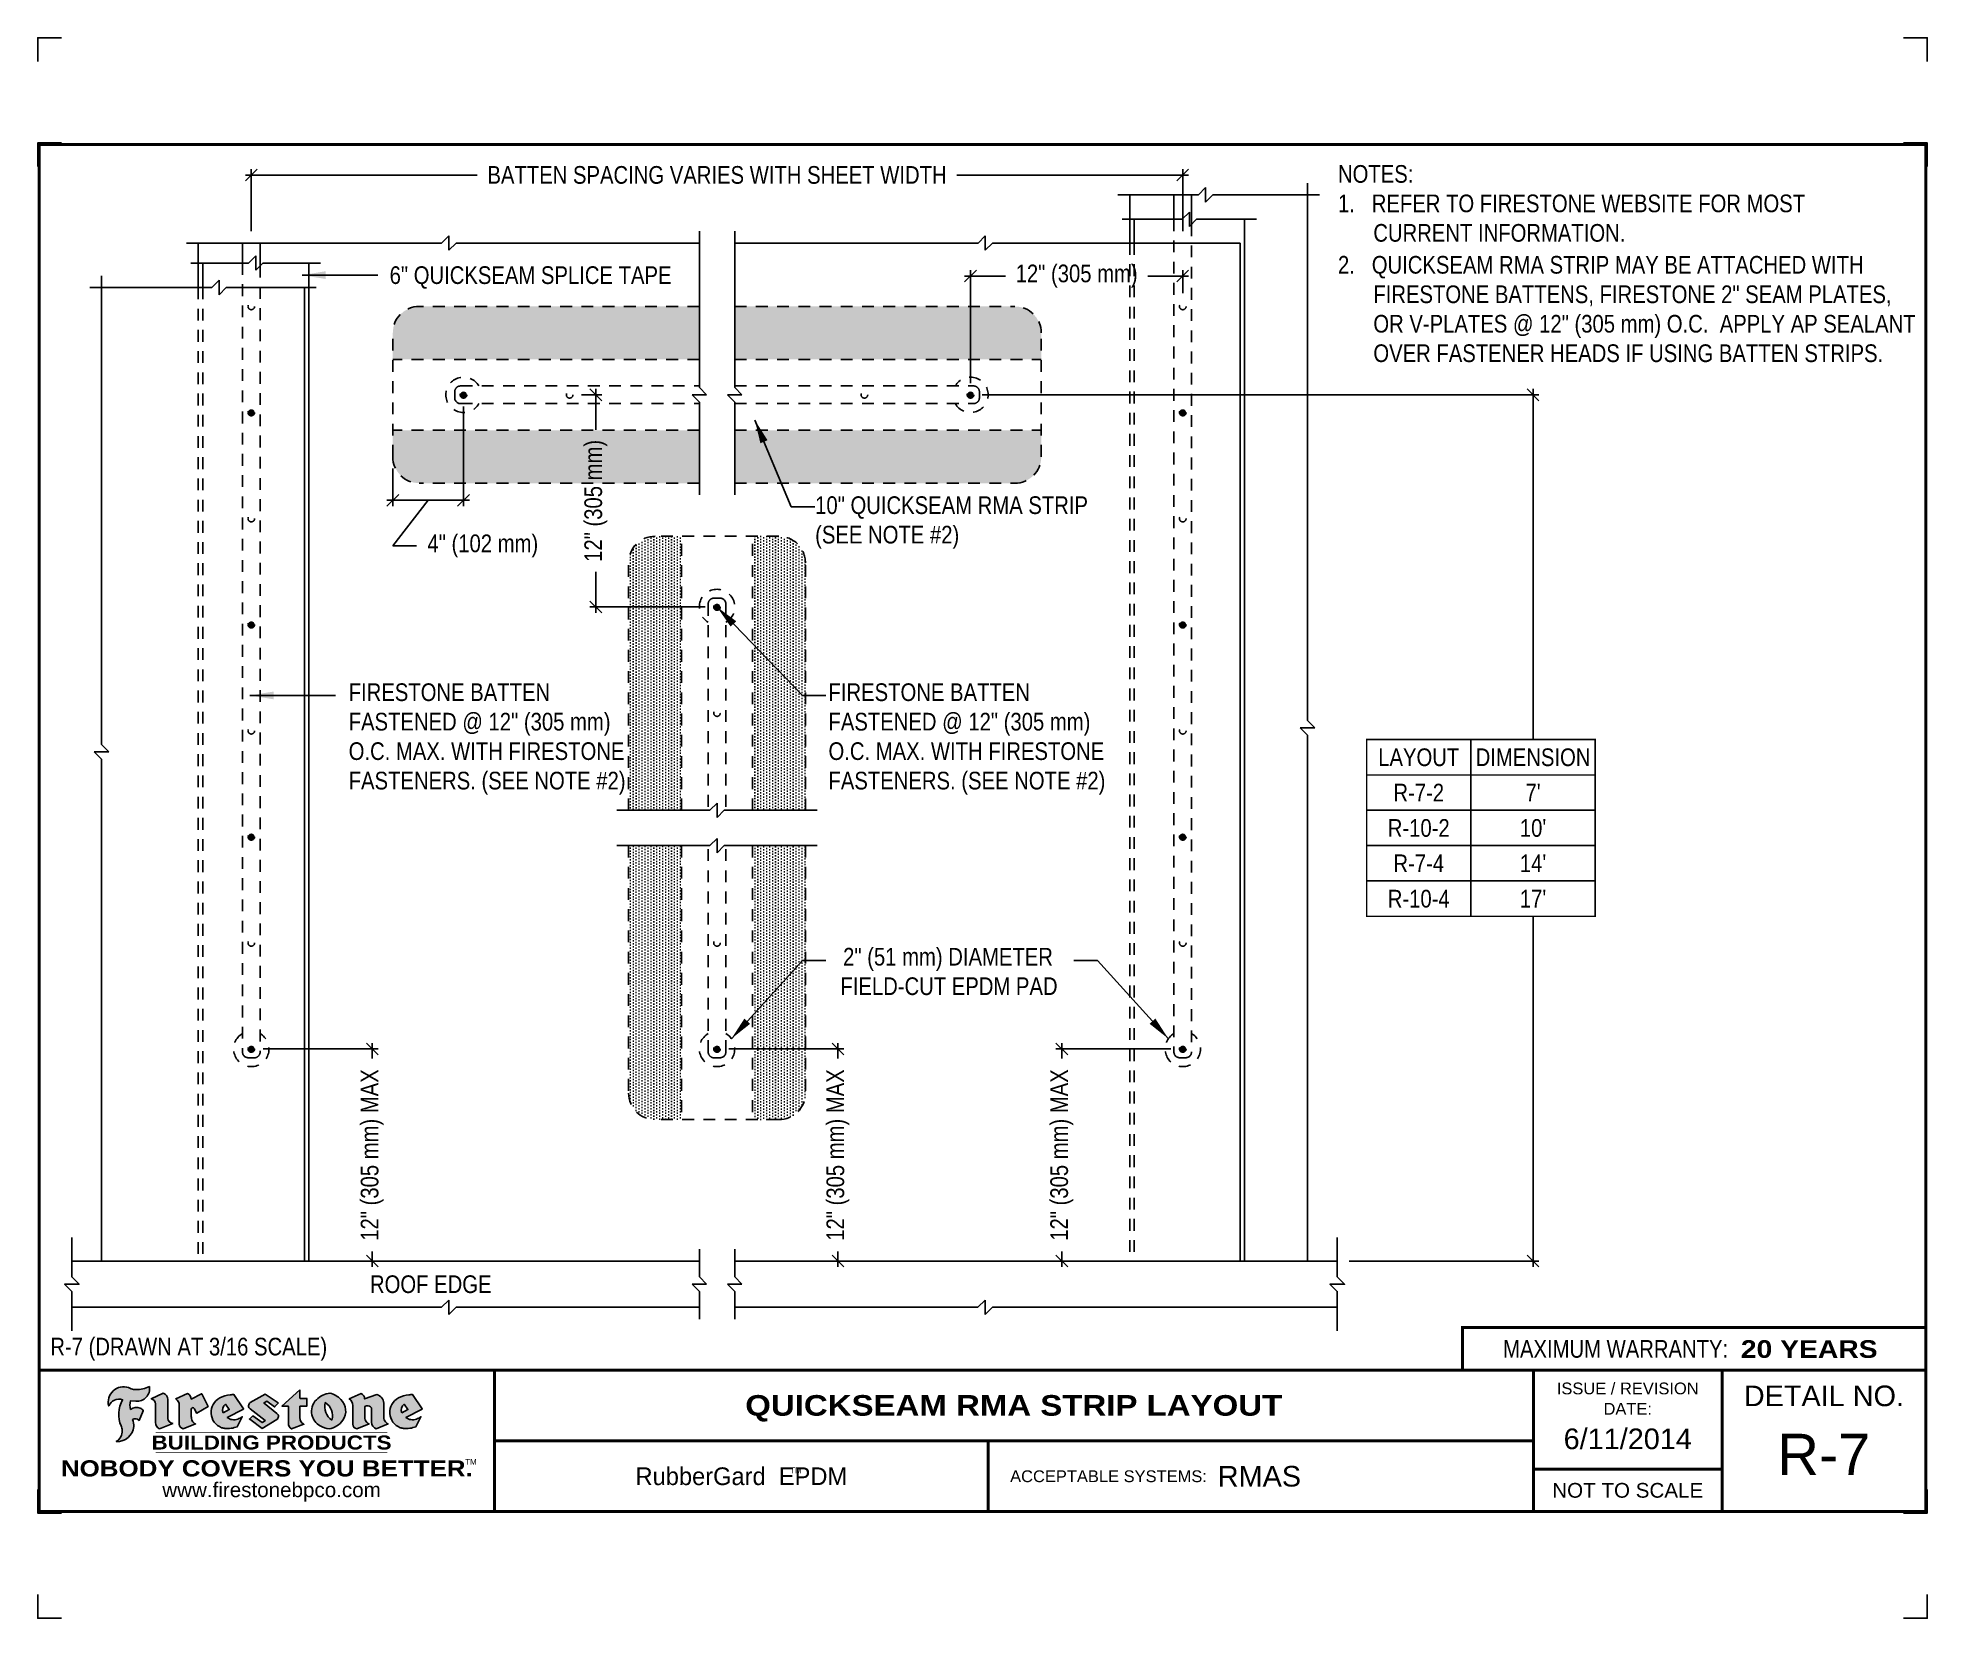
# Model space of a CAD drawing. Header units: inches. Extents: x 277.4 to 297.5, y -282.7 to -266.
import ezdxf
from ezdxf.enums import TextEntityAlignment as Align

# ---------------------------------------------------------------- set-up
doc = ezdxf.new("R2010")
doc.units = ezdxf.units.IN
doc.header["$MEASUREMENT"] = 0
doc.linetypes.add('HIDDEN', pattern=[0.375, 0.25, -0.125])
doc.linetypes.add('HIDDEN2', pattern=[0.1875, 0.125, -0.0625])
doc.layers.get('0').update_dxf_attribs({"linetype": 'CONTINUOUS'})
doc.layers.get('DEFPOINTS').update_dxf_attribs({"linetype": 'CONTINUOUS'})
for name, color, linetype in [('FSBP-ACCESSORY-FIRESTONE', 7, 'CONTINUOUS'), ('FSBP-ADHESIVE', 1, 'HIDDEN'), ('FSBP-ANNO-NOTE', 7, 'CONTINUOUS'), ('FSBP-MEMBRANE', 7, 'CONTINUOUS'), ('FSBP-TTLB', 7, 'CONTINUOUS'), ('FSBP-TTLB-BORDER', 7, 'CONTINUOUS'), ('FSBP-TTLB-TEXT', 7, 'CONTINUOUS'), ('FSBP-WALL-CURB', 9, 'CONTINUOUS')]:
    doc.layers.add(name, color=color, linetype=linetype)
doc.styles.add('FSBP_ARIAL', font='arial.ttf')
doc.styles.add('FSBP_ARIAL_BOLD', font='')
doc.styles.add('FSBP_ARIAL_NAR', font='ARIALN.TTF')
doc.styles.add('FSBP_BANKGOTHIC', font='bgothm.ttf')
doc.styles.get('FSBP_ARIAL_BOLD').set_extended_font_data('Arial Black')
doc.dimstyles.new('FSBP-DIM', dxfattribs={"dimtxt": 0.1875, "dimasz": 0.125, "dimexe": 0.0625, "dimexo": 0.125, "dimgap": 0.125, "dimtad": 0, "dimdec": 0, "dimzin": 1, "dimdsep": 46, "dimlunit": 4, "dimtxsty": 'FSBP_ARIAL_NAR', "dimblk": 'OBLIQUE', "dimcen": 0.09375, "dimdle": 0.0625, "dimclrd": 256, "dimclre": 256, "dimclrt": 256, "dimadec": 0, "dimazin": 0, "dimtfac": 1, "dimtdec": 0, "dimtmove": 1, "dimatfit": 3, "dimfxl": 1, "dimtolj": 1, "dimtzin": 0, "dimlwd": -1, "dimlwe": -1, "dimarcsym": 0})
doc.dimstyles.new('FSBP-LEADER', dxfattribs={"dimtxt": 0.1875, "dimasz": 0.25, "dimexe": 0.0625, "dimexo": 0.125, "dimgap": 0.125, "dimtad": 0, "dimtih": 1, "dimtoh": 1, "dimdec": 4, "dimzin": 0, "dimdsep": 46, "dimlunit": 4, "dimtxsty": 'FSBP_ARIAL_NAR', "dimcen": 0.09375, "dimclrd": 256, "dimclre": 256, "dimclrt": 256, "dimadec": 0, "dimazin": 0, "dimtfac": 1, "dimtdec": 4, "dimtofl": 0, "dimtmove": 0, "dimatfit": 3, "dimfxl": 1, "dimtolj": 1, "dimtzin": 0, "dimlwd": -1, "dimlwe": -1, "dimarcsym": 0})
pattern_1 = [(180, (594.3808423257124, -140.4554938404121), (-0.015625, 0.03125), [0, -0.03125])]

msp = doc.modelspace()

# ---------------------------------------------------------------- texts
at = {"layer": 'DEFPOINTS', "style": 'FSBP_ARIAL_NAR'}
msp.add_text('R-7 (DRAWN AT 3/16 SCALE)', height=0.1875, dxfattribs=at).set_placement((277.5798584845293, -279.8673711702307), align=Align.MIDDLE_LEFT)
at = {"layer": 'FSBP-ANNO-NOTE', "style": 'FSBP_ARIAL_NAR'}
msp.add_text('6" QUICKSEAM SPLICE TAPE', height=0.1875, dxfattribs=at).set_placement((281.1773404092801, -268.503833031771), align=Align.MIDDLE_LEFT)
for s, p in [('LAYOUT', (292.0876285042039, -273.6168736297462)), ('DIMENSION', (293.2995734473321, -273.6168736297462)), ('R-7-2', (292.0876285042039, -273.9918736297462)), ("7'", (293.2995734473321, -273.9918736297462)), ('R-10-2', (292.0876285042039, -274.3668736297462)), ("10'", (293.2995734473321, -274.3668736297462)), ('R-7-4', (292.0876285042039, -274.7418736297462)), ("14'", (293.2995734473321, -274.7418736297462)), ('R-10-4', (292.0876285042039, -275.1168736297462)), ("17'", (293.2995734473321, -275.1168736297462)), ('ROOF EDGE', (281.6132168647782, -279.2056265629267))]:
    msp.add_text(s, height=0.1875, dxfattribs=at).set_placement(p, align=Align.MIDDLE_CENTER)
at = {"layer": 'FSBP-ANNO-NOTE', "char_height": 0.1875, "attachment_point": 1, "style": 'FSBP_ARIAL_NAR'}
for s, width, heights, insert in [('NOTES:\\P\\pi-0.375,l0.375;1.   REFER TO FIRESTONE WEBSITE FOR MOST  \\P\\pi0;CURRENT INFORMATION.\\P\\pi-0.375;{\\H0.083333x;\\P}2.   QUICKSEAM RMA STRIP MAY BE ATTACHED WITH FIRESTONE BATTENS, FIRESTONE 2" SEAM PLATES, OR V-PLATES @ 12" (305 mm) O.C.  APPLY AP SEALANT OVER FASTENER HEADS IF USING BATTEN STRIPS. ', 6.19235397837474, [2.61161068118054], (291.2314535376463, -267.3367288339523)), ('10" QUICKSEAM RMA STRIP\\P(SEE NOTE #2)', 2.980954139620735, [0.6780091500386369], (285.6885149367226, -270.849754818486)), ('FIRESTONE BATTEN \\PFASTENED @ 12" (305 mm)\\PO.C. MAX. WITH FIRESTONE FASTENERS. (SEE NOTE #2)', 3.570643933864631, [1.502441534084941], (280.7429806005493, -272.8332525910664)), ('FIRESTONE BATTEN \\PFASTENED @ 12" (305 mm)\\PO.C. MAX. WITH FIRESTONE FASTENERS. (SEE NOTE #2)', 3.570643933864631, [1.502441534084941], (285.8298228092717, -272.8332525910664)), ('\\pi0.063993;2" (51 mm) DIAMETER\\P\\pi0.035151;FIELD-CUT EPDM PAD', 2.343324629637209, [0.6184865474897413], (285.9209604497628, -275.6387377628416))]:
    msp.add_mtext_dynamic_manual_height_columns(s, width=width, gutter_width=2.5, heights=heights, dxfattribs=dict(at, insert=insert))

# ---------------------------------------------------------------- blocks, each defined once
blk = doc.blocks.new('TTLB-EPDM_1')
at = {"layer": 'FSBP-TTLB-TEXT'}
h = blk.add_hatch(color=1, dxfattribs=at)
edge = h.paths.add_edge_path()
edge.add_arc((1.037309769669573, -0.1982514792917306), 0.1319107607348553, 264.0410451462098, 370.3106169565175)
edge.add_arc((1.027551646585694, 0.1214293576525799), 0.3273056962876235, 270.05058356628535, 295.23459397187514, ccw=False)
edge.add_arc((1.022801957313345, -0.06680179986895154), 0.1391656561713503, 249.3281275763668, 272.0749124149863, ccw=False)
edge.add_line((0.9736743133014443, -0.1970076156048179), (0.9474927838574558, -0.1852745150568325))
edge.add_arc((0.8939498971398288, -0.3394262635682071), 0.1631857907024099, 70.84590087378872, 194.3325259843273)
edge.add_arc((0.8444260109029493, -0.4259936440910768), 0.1179914261095279, 70.96950098067128, 156.9641407594482, ccw=False)
edge.add_arc((1.153141409296894, -0.4684497516079468), 0.3110405457095052, 150.3231137483159, 203.2084295854517)
edge.add_arc((0.7562495500622943, -0.6412608153899899), 0.1218587156617311, 0.8849157075190988, 24.34668939894999, ccw=False)
edge.add_arc((0.7493781665697374, -0.6475258110744375), 0.1289731377238325, -58.36655102076742, 3.6216782311386737, ccw=False)
edge.add_arc((0.8256699029544474, -0.5792158350996106), 0.1783301886510354, 267.2205474105585, 354.1381621173521)
edge.add_arc((0.7903121048625305, -0.6011409294291745), 0.212787892960859, 0.9996158580669322, 21.00503380861244)
edge.add_arc((1.01880712263941, -0.5666691048185161), 0.05136395668415847, 40.82117713173261, 125.52727787225791, ccw=False)
edge.add_line((1.057676976260041, -0.5330924682126437), (1.102776947655911, -0.4308018311949837))
edge.add_arc((1.040858222524664, -0.4699705673995949), 0.07326744446031509, 32.31675181867256, 66.31481236598174)
edge.add_arc((1.032262518825329, -0.5063316993097662), 0.1102246948011782, 69.8179132332389, 125.254734720681)
edge.add_arc((1.127708877207287, -0.368959353531244), 0.1659710644737306, 164.1569669952081, 196.5811013160487, ccw=False)
edge.add_line((0.9680425188342383, -0.3236487780942383), (1.023615334387159, -0.3294494641845773))
h = blk.add_hatch(color=1, dxfattribs=at)
edge = h.paths.add_edge_path()
edge.add_line((1.275239419159561, -0.6223407783464694), (1.415345367376062, -0.5660418822574371))
edge.add_arc((1.421019305783958, -0.5090099247487757), 0.05731350411836949, 181.9717871001989, 264.31851000495806, ccw=False)
edge.add_line((1.363739737527226, -0.5109819325197265), (1.363412352251203, -0.3102363679013962))
edge.add_arc((1.294263659668751, -0.3103491388303989), 0.06914878453844908, 0.0934405599591014, 72.42834396969012)
edge.add_line((1.315139561173908, -0.2444268274366692), (1.186839444240604, -0.3024209471341379))
edge.add_arc((1.175246268095289, -0.3585110609420917), 0.05727567197445628, -0.017399788185912257, 78.322067691347, ccw=False)
edge.add_line((1.232521937428658, -0.3585284546236807), (1.232574268422297, -0.555126496687123))
edge.add_arc((1.305699496415486, -0.5558575689677219), 0.07312888236350451, 179.4272023230205, 245.3845503102953)
h = blk.add_hatch(color=1, dxfattribs=at)
edge = h.paths.add_edge_path()
edge.add_line((1.792026821926584, -0.3839679064720229), (1.722158956877934, -0.2518542302253621))
edge.add_arc((1.720119655279638, -0.2529327078887852), 0.002306916790721817, 27.87197133405656, 117.3766794470751)
edge.add_line((1.719058846382097, -0.250884159729182), (1.610638460368705, -0.3070279753467702))
edge.add_arc((1.547088841662962, -0.3061026658494403), 0.06355635479880145, 359.165808011073, 425.8793658831422)
edge.add_line((1.573061729235633, -0.2480956029480268), (1.446879247402876, -0.3051325108639702))
edge.add_arc((1.407812067100189, -0.370357133046621), 0.07602957263902092, -3.441403975725109, 59.07992244284969, ccw=False)
edge.add_line((1.483704536400296, -0.3749210150788969), (1.483704536400296, -0.5723838140635706))
edge.add_arc((1.54053746518044, -0.568254406115083), 0.05698275005415228, 184.1557352478595, 255.3066498366543)
edge.add_line((1.526084036778343, -0.6233736605654059), (1.657291340682093, -0.570650514527486))
edge.add_arc((1.688298576827198, -0.5021390388423987), 0.0752015358480571, 207.5160880841914, 245.649226723163, ccw=False)
edge.add_arc((1.721050197024907, -0.4914488168456328), 0.1093332836229113, 179.4823365255141, 204.5537900001094, ccw=False)
edge.add_line((1.611721375809452, -0.4904610114968335), (1.611721375809452, -0.4126404716788983))
edge.add_arc((1.628589765097195, -0.414159299036043), 0.01693662875851176, 28.356188110622725, 174.8549701683585, ccw=False)
edge.add_arc((1.627340435522395, -0.4197189881350504), 0.02111886817708033, 22.216893572439517, 40.10213956426492, ccw=False)
edge.add_line((1.646891420738257, -0.4117336534413738), (1.666638796144639, -0.4549750258192233))
edge.add_arc((1.668737246926742, -0.4540167099035481), 0.002306916790685496, 204.545128184284, 299.6323508190091)
edge.add_line((1.669877862091766, -0.4560219186518992), (1.791128135493295, -0.3870515928837648))
edge.add_line((1.791128135493295, -0.3870515928837648), (1.792026821926584, -0.3839679064720229))
h = blk.add_hatch(color=1, dxfattribs=at)
h.paths.add_polyline_path([(2.063388732080512, -0.2583237030618903, 0.02524281661523788), (2.025024361750752, -0.2610532129309178, 0.1213611957758757), (1.901773912052249, -0.3008158885520373, 0.6151668103976068), (1.93274136141747, -0.6099060679591872, 0.05306812109568645), (1.967936229862175, -0.617865745600497, 0.1150932231766138), (2.099126721549737, -0.5994933789882708), (2.151195569562105, -0.4944891916583316, -0.08755405562188731), (2.104230609512001, -0.5187113292177372, -0.265591761123442), (1.992692314386659, -0.5010701623316862), (2.165347897647223, -0.4141184325909109, 0.4518949533370738), (2.166222728871162, -0.4107679608846269)])
h.paths.add_polyline_path([(2.014217313945437, -0.4188965037300676), (1.951113654018855, -0.4515330109460507, -0.3720533890450154), (1.973177450672722, -0.3607130665457561)], flags=16)
h = blk.add_hatch(color=1, dxfattribs=at)
edge = h.paths.add_edge_path()
edge.add_arc((2.260407392426802, -0.3775796671688782), 0.04152450223225729, 123.20805433950699, 232.2027298779723, ccw=False)
edge.add_line((2.237665217914071, -0.3428366421988329), (2.393535971665983, -0.2540943745380986))
edge.add_arc((2.394677353533142, -0.2560991469722482), 0.002306916790741334, 55.64644466176611, 119.65426054492559, ccw=False)
edge.add_line((2.395979141996861, -0.2541946229174954), (2.531809646140459, -0.3470380726374032))
edge.add_arc((2.530468902927946, -0.3489153772789875), 0.002306916790700397, -42.731101238422525, 54.4661353739603, ccw=False)
edge.add_line((2.532163440279987, -0.3504807552658491), (2.498457913851155, -0.3869673252714421))
edge.add_arc((2.496763376499139, -0.3854019472845934), 0.002306916790672934, 233.7527076894875, 317.26889876138785, ccw=False)
edge.add_line((2.495399362263356, -0.38726241234572), (2.413849913492982, -0.3274738082119626))
edge.add_arc((2.412485899257181, -0.3293342732731342), 0.002306916790720064, 53.75270768979358, 124.4135619297835)
edge.add_line((2.41118211687575, -0.3274311136421062), (2.382933981293377, -0.346782838468144))
edge.add_arc((2.38423776367478, -0.3486859980991606), 0.002306916790694898, 124.4135619293799, 231.8459020253626)
edge.add_line((2.382812599816248, -0.3505000469010184), (2.519899969301207, -0.4581994452042721))
edge.add_arc((2.494247019847682, -0.4908523236374461), 0.04152450223225742, -55.21225898295222, 51.84590202520428, ccw=False)
edge.add_line((2.517938320565804, -0.5249552055672808), (2.364434947484597, -0.6179520922513717))
edge.add_arc((2.36323960192349, -0.6159790200102006), 0.002306916790726996, 233.2955624372927, 301.20872157023314, ccw=False)
edge.add_line((2.361860787187538, -0.6178285429225383), (2.231266621301074, -0.5204709167214361))
edge.add_arc((2.232647938930649, -0.5186232623475259), 0.002306916790697672, 135.5134179846393, 233.21798691998708, ccw=False)
edge.add_line((2.231002150870836, -0.5170067083764565), (2.262839375599356, -0.4845937328397696))
edge.add_arc((2.264485163659225, -0.4862102868108537), 0.002306916790748497, 53.0352839999411, 135.513417985369, ccw=False)
edge.add_line((2.265872365996302, -0.4843670465239001), (2.361834678328762, -0.5565872257804898))
edge.add_arc((2.363221880665761, -0.5547439854936304), 0.002306916790627066, 233.0352840000685, 302.2362632414394)
edge.add_line((2.36445241715569, -0.5566953042850713), (2.39428499383348, -0.5378823484768844))
edge.add_arc((2.393054457343549, -0.5359310296853765), 0.002306916790685166, 302.2362632406177, 412.2027298768422)
edge.add_line((2.394468296066179, -0.5341081404551886), (2.234958295420142, -0.4103916733127022))
h = blk.add_hatch(color=1, dxfattribs=at)
edge = h.paths.add_edge_path()
edge.add_line((2.763460561272041, -0.2072496393923444), (2.763460561272041, -0.2969520779963801))
edge.add_arc((2.765767478062699, -0.2969520779963943), 0.00230691679065842, 179.9999999996471, 269.9999999996471)
edge.add_line((2.765767478062685, -0.2992589947870528), (2.835417693520355, -0.2992589947870528))
edge.add_arc((2.835417693520355, -0.3015659115777538), 0.002306916790701052, 0, 90, ccw=False)
edge.add_line((2.837724610311056, -0.3015659115777538), (2.837724610311056, -0.3790761307453892))
edge.add_arc((2.83541769352037, -0.3790761307453749), 0.002306916790686842, 269.99999999964706, 359.99999999964706, ccw=False)
edge.add_line((2.835417693520355, -0.3813830475360618), (2.765767478062685, -0.3813830475360618))
edge.add_arc((2.765767478062699, -0.3836899643267202), 0.00230691679065842, 90.00000000035294, 180.0000000003529)
edge.add_line((2.763460561272041, -0.3836899643267344), (2.763460561272041, -0.5033995910642801))
edge.add_arc((2.836735953378943, -0.5071368822038516), 0.07337063740681413, 177.0802527808789, 245.3249543133826)
edge.add_line((2.806105814540615, -0.5738080530967267), (2.674529557384915, -0.6226036013049594))
edge.add_arc((2.708610405062069, -0.564298408791804), 0.06753517344606039, 177.0345319916277, 239.6926428024901, ccw=False)
edge.add_line((2.641165668230087, -0.560804539009709), (2.641165668230087, -0.3836899643267344))
edge.add_arc((2.638858751439429, -0.3836899643267202), 0.00230691679065842, 359.9999999996471, 449.999999999647)
edge.add_line((2.638858751439443, -0.3813830475360618), (2.572857950769389, -0.3813830475360618))
edge.add_line((2.572857950769389, -0.3813830475360618), (2.763460561272041, -0.2072496393923444))
h = blk.add_hatch(color=1, dxfattribs=at)
edge = h.paths.add_edge_path(flags=16)
edge.add_arc((2.940363509127394, -0.4847985213681437), 0.1684614578629418, 344.5558804047865, 417.0140046669545)
edge.add_arc((3.194458079644619, -0.3883534532477785), 0.1684614578629414, 164.5558804047864, 237.0140046669546)
edge = h.paths.add_edge_path()
edge.add_arc((3.069375116502199, -0.4399344555144872), 0.1828726885096673, 136.0914512150047, 191.213418978326)
edge.add_arc((3.064939550433406, -0.4318234379590333), 0.1803148804748503, 194.0167254156723, 240.6663730831859)
edge.add_arc((3.098047041778981, -0.3845058757092554), 0.2378525180183701, 239.2975390661776, 264.2889872773176)
edge.add_arc((3.04884478212623, -0.4190232383793012), 0.203760689247156, 277.1986764832036, 326.503572961274)
edge.add_arc((3.077739326803546, -0.4341046616465112), 0.171374865791709, 325.3768876809902, 406.3828327799087)
edge.add_arc((3.011839488065919, -0.4896144380417797), 0.2571945645850002, 44.28462553519766, 73.82901434867304)
edge.add_arc((3.117152499586992, -0.4983433120546693), 0.2579560664039132, 97.50292863483666, 134.1039137579027)
h = blk.add_hatch(color=1, dxfattribs=at)
edge = h.paths.add_edge_path()
edge.add_line((3.322690228557462, -0.5721896537377091), (3.322690228557462, -0.3749210150788969))
edge.add_arc((3.246797759257384, -0.3703571330465745), 0.076029572638996, 356.5585960242387, 419.0799224428129)
edge.add_line((3.285864939560099, -0.3051325108639702), (3.412047421392799, -0.2480956029480268))
edge.add_arc((3.386074533820159, -0.3061026658494941), 0.06355635479883807, 0.3962622833877276, 65.87936588318718, ccw=False)
edge.add_line((3.449629368605429, -0.3056631084210863), (3.580526418688805, -0.2593848434574539))
edge.add_arc((3.555744121700958, -0.3530904070730321), 0.09692726601172152, 2.366977007666776, 75.18615851992018, ccw=False)
edge.add_line((3.652588689330287, -0.3490873311063041), (3.652588689330287, -0.4883770011386872))
edge.add_arc((3.761877549389556, -0.4914934052703811), 0.1093332836229047, 178.3666365323574, 204.5537900000422)
edge.add_arc((3.729125929191727, -0.5021836272670953), 0.07520153584796169, 207.5160880841711, 245.2240541443093)
edge.add_line((3.697611150971852, -0.5704631245385627), (3.572585913552643, -0.6207021253773775))
edge.add_arc((3.59534718600759, -0.5526356419907701), 0.07177131519198746, 180.3328587115751, 251.51018566665869, ccw=False)
edge.add_line((3.523577081955409, -0.5530525936986663), (3.523577081955409, -0.4153032515383615))
edge.add_arc((3.486319529276879, -0.4148773504126441), 0.0372599868942854, 359.3450650296066, 449.0500281941028)
edge.add_arc((3.482769874121713, -0.4419622099033496), 0.06447454900600783, 86.29402372314017, 119.8211331593848)
edge.add_line((3.450707067966732, -0.3860252459975726), (3.450707067966732, -0.4904610114968335))
edge.add_arc((3.560035889182251, -0.491448816845647), 0.1093332836229751, 179.4823365255069, 204.5537900001023)
edge.add_arc((3.527284268984408, -0.5021390388424952), 0.07520153584796385, 207.5160880841699, 245.6492267231416)
edge.add_line((3.496277032839316, -0.570650514527486), (3.365069728935509, -0.6233736605654059))
edge.add_arc((3.37950248606194, -0.5682868177318081), 0.05694615642555727, 183.9298782390169, 255.318496325343, ccw=False)
h = blk.add_hatch(color=1, dxfattribs=at)
h.paths.add_polyline_path([(3.957695472291277, -0.2583237030618903, 0.02524281661523822), (3.919331101961575, -0.2610532129309178, 0.1085638477195505), (3.807890832595604, -0.2939221658134414, 0.6425897848490651), (3.827048101628293, -0.6099060679591872, 0.05306812109569052), (3.862242970072884, -0.617865745600497, 0.1150932231766133), (3.993433461760503, -0.5994933789882708), (4.045502309772871, -0.4944891916583316, -0.08755405562189084), (3.998537349722767, -0.5187113292177372, -0.2655917611234366), (3.886999054597368, -0.5010701623316862), (4.059654637857989, -0.4141184325909109, 0.4518949533370731), (4.060529469081928, -0.4107679608846269)])
h.paths.add_polyline_path([(3.90852405415626, -0.4188965037300676), (3.845420394229677, -0.4515330109460507, -0.3720533890450147), (3.867484190883488, -0.3607130665457561)], flags=16)
at = {"layer": 'DEFPOINTS', "linetype": 'Continuous', "ltscale": 1.75}
for points in [[(-0.015625, 13.88083333333333), (-0.015625, 14.13083333333333), (0.234375, 14.13083333333333)], [(20.01562500000003, 13.88083333333333), (20.01562500000003, 14.13083333333333), (19.76562500000003, 14.13083333333333)], [(-0.015625, -2.380833333333342), (-0.015625, -2.630833333333342), (0.234375, -2.630833333333342)], [(20.01562500000003, -2.380833333333342), (20.01562500000003, -2.630833333333342), (19.76562500000003, -2.630833333333342)]]:
    blk.add_lwpolyline(points, dxfattribs=at)
at = {"layer": 'DEFPOINTS', "color": 1}
for points in [[(0.234375, 13.015625), (-0.015625, 13.015625), (-0.015625, 12.765625)], [(20.015625, 12.765625), (20.015625, 13.015625), (19.765625, 13.015625)], [(0.234375, -1.515625), (-0.015625, -1.515625), (-0.015625, -1.265625)], [(20.015625, -1.265625), (20.015625, -1.515625), (19.765625, -1.515625)]]:
    blk.add_lwpolyline(points, dxfattribs=at)
at = {"layer": 'FSBP-TTLB', "const_width": 0.03125}
blk.add_lwpolyline([(15.09028770518938, 0), (20, 0), (20, 0.4512598240669945), (15.09028770518938, 0.4512598240669945)], close=True, dxfattribs=at)
for points in [[(0, 0), (0, -1.5), (20, -1.5), (20, 0), (0, 0)], [(4.825208527206769, 0), (4.825208527206769, -0.75)], [(15.84028770518938, 0), (15.84028770518938, -1.5)], [(17.84110496735593, 0), (17.84110496735593, -1.5)], [(20, 0), (20, -1.5)], [(4.825208527206769, -0.75), (15.84028770518938, -0.75)], [(4.825208527206769, -0.75), (4.825208527206769, -1.5)], [(15.84028770518938, -1.048740175933006), (17.84110496735593, -1.048740175933006)]]:
    blk.add_lwpolyline(points, dxfattribs=at)
at = {"layer": 'FSBP-TTLB-BORDER', "const_width": 0.03125}
blk.add_lwpolyline([(20, 0), (20, 13), (0, 13), (0, 0)], dxfattribs=at)
at = {"layer": 'FSBP-TTLB-TEXT', "color": 1}
blk.add_line((0.7358432058323388, -0.379822754145593), (0.7358432058323388, -0.379822754145593), dxfattribs=at)
for points in [[(1.023615323725323, -0.3294494630716969, 0.5000510906601082), (1.167090420776901, -0.1746414942047778, -0.1103304102359608), (1.027840608309816, -0.2058762110801382, -0.09957876667165425), (0.9736743133014443, -0.1970076156048179), (0.9474927838574558, -0.1852745150568325, 0.5978159689075124), (0.7358432058323388, -0.379822754145593, -0.3938834584182213), (0.8828996422548698, -0.3144510229727047, 0.2349406564350952), (0.86727108227484, -0.5910237178633082, -0.1027304183841549), (0.8780937320133262, -0.6393788197974146, -0.2772692352614086), (0.8170223912655956, -0.7573362346216896, 0.3985429150902959), (1.003067614090241, -0.5974286950643517, 0.0875124847930418), (0.9889600163401155, -0.5248671157293501, -0.3874031597924062), (1.057676976260041, -0.5330924682126437), (1.102776947655911, -0.4308018311949837, 0.1494423498871741), (1.07029056398062, -0.4028746979725923, 0.2467195073738216), (0.9686394281704906, -0.4163228904100862, -0.1424285161541127), (0.9680425188342383, -0.3236487780942383), (1.023615334387159, -0.3294494641845773)], [(2.166222728871162, -0.4107679608846269), (2.063388732080512, -0.2583237030618903, 0.02524281661523788), (2.025024361750752, -0.2610532129309178, 0.1085638477195265), (1.913584092384895, -0.2939221658134414, 0.6425897848491228), (1.93274136141747, -0.6099060679591872, 0.05306812109568648), (1.967936229862175, -0.617865745600497, 0.1150932231766137), (2.099126721549737, -0.5994933789882708), (2.151195569562105, -0.4944891916583316, -0.0875540556218873), (2.104230609512001, -0.5187113292177372, -0.2655917611234418), (1.992692314386659, -0.5010701623316862), (2.165347897647223, -0.4141184325909109)], [(2.763460561272041, -0.2072496393923444), (2.763460561272041, -0.2969520779963801, 0.4142135623730958), (2.765767478062685, -0.2992589947870528), (2.835417693520355, -0.2992589947870528, -0.414213562373095), (2.837724610311056, -0.3015659115777538), (2.837724610311056, -0.3790761307453892, -0.4142135623730938), (2.835417693520355, -0.3813830475360618), (2.765767478062685, -0.3813830475360618, 0.4142135623730958), (2.763460561272041, -0.3836899643267344), (2.763460561272041, -0.5033995910642801, 0.3068985753588853), (2.806105814540615, -0.5738080530967267), (2.674529557384915, -0.6226036013049594, -0.2804194150632976), (2.641165668230087, -0.560804539009709), (2.641165668230087, -0.3836899643267344, 0.414213562373095), (2.638858751439443, -0.3813830475360618), (2.572857950769389, -0.3813830475360618), (2.763460561272041, -0.2072496393923444)], [(4.060529469081928, -0.4107679608846269), (3.957695472291277, -0.2583237030618903, 0.02524281661523788), (3.919331101961575, -0.2610532129309178, 0.1085638477195265), (3.807890832595604, -0.2939221658134414, 0.6425897848491228), (3.827048101628293, -0.6099060679591872, 0.05306812109568648), (3.862242970072884, -0.617865745600497, 0.1150932231766137), (3.993433461760503, -0.5994933789882708), (4.045502309772871, -0.4944891916583316, -0.0875540556218873), (3.998537349722767, -0.5187113292177372, -0.2655917611234418), (3.886999054597368, -0.5010701623316862), (4.059654637857989, -0.4141184325909109)], [(4.059654637857989, -0.4141184325909109, 0.4518949533370731), (4.060529469081928, -0.4107679608846269, 0.4518949533370731)]]:
    blk.add_lwpolyline(points, format="xyb", dxfattribs=at)
for points in [[(1.275239419159561, -0.6223407783464694), (1.415345367376062, -0.5660418822574371, -0.3756100036733062), (1.363739737527226, -0.5109819325197265), (1.363412352251203, -0.3102363679013962, 0.3265360292958048), (1.315139561173908, -0.2444268274366692), (1.186839444240604, -0.3024209471341379, -0.3557863980845349), (1.232521937428658, -0.3585284546236807), (1.232574268422297, -0.555126496687123, 0.2960110723418457)], [(1.792026821926584, -0.3839679064720229), (1.722158956877934, -0.2518542302253621, 0.4116839150163434), (1.719058846382097, -0.250884159729182), (1.610638460368705, -0.3070279753467702, 0.2996033003794034), (1.573061729235633, -0.2480956029480268), (1.446879247402876, -0.3051325108639702, -0.2797757560995365), (1.483704536400296, -0.3749210150788969), (1.483704536400296, -0.5723838140635706, 0.320828638474519), (1.526084036778343, -0.6233736605654059), (1.657291340682093, -0.570650514527486, -0.1679398621276611), (1.621603752698661, -0.5368819723450571, -0.1098333365370753), (1.611721375809452, -0.4904610114968335), (1.611721375809452, -0.4126404716788983, -0.743334502655012), (1.64349420176768, -0.4061152228778298, -0.07819791644735608), (1.646891420738257, -0.4117336534413738), (1.666638796144639, -0.4549750258192233, 0.4404648714563479), (1.669877862091766, -0.4560219186518992), (1.791128135493295, -0.3870515928837648)], [(1.951113654018855, -0.4515330109460507), (2.014217313945437, -0.4188965037300676), (1.973177450672722, -0.3607130665457561, 0.3720533890450154)], [(2.234958295420142, -0.4103916733127022, -0.5150044486718882), (2.237665217914071, -0.3428366421988329), (2.393535971665983, -0.2540943745380986, -0.2867822934100265), (2.395979141996861, -0.2541946229174954), (2.531809646140459, -0.3470380726374032, -0.4515027974650387), (2.532163440279987, -0.3504807552658491), (2.498457913851155, -0.3869673252714421, -0.3814439164929681), (2.495399362263356, -0.38726241234572), (2.413849913492982, -0.3274738082119626, 0.3184718635035665), (2.41118211687575, -0.3274311136421062), (2.382933981293377, -0.346782838468144, 0.5064094529656681), (2.382812599816248, -0.3505000469010184), (2.519899969301207, -0.4581994452042721, -0.5043597839115849), (2.517938320565804, -0.5249552055672808), (2.364434947484597, -0.6179520922513717, -0.3053163970316367), (2.361860787187538, -0.6178285429225383), (2.231266621301074, -0.5204709167214361, -0.4541703869768119), (2.231002150870836, -0.5170067083764565), (2.262839375599356, -0.4845937328397696, -0.3762644290664977), (2.265872365996302, -0.4843670465239001), (2.361834678328762, -0.5565872257804898, 0.3114700032088108), (2.36445241715569, -0.5566953042850713), (2.39428499383348, -0.5378823484768844, 0.520381097387146), (2.394468296066179, -0.5341081404551886)], [(2.937624918725987, -0.3131105398334029, 0.2452625673097023), (2.889993533867141, -0.4754966266250307, 0.2064059665179019), (2.976604338974084, -0.5890186876871866, 0.1094800500670344), (3.074378098474654, -0.6211778035979165, 0.2185147641853038), (3.218764944843201, -0.5314757029352819, 0.3689489483072479), (3.195959963110113, -0.3100352223135445, 0.1296305888694145), (3.0834694040758, -0.242595816912754, 0.1610736375384317)], [(3.10274193015772, -0.5296595419651595, 0.3271311138286319), (3.032079658614293, -0.3434924326507627, 0.3271311138286322)], [(3.322690228557462, -0.5721896537377091), (3.322690228557462, -0.3749210150788969, 0.2797757560995341), (3.285864939560099, -0.3051325108639702), (3.412047421392799, -0.2480956029480268, -0.2937618496109166), (3.449629368605429, -0.3056631084210863), (3.580526418688805, -0.2593848434574539, -0.3288760160581939), (3.652588689330287, -0.3490873311063041), (3.652588689330287, -0.4883770011386872, 0.114762897203527), (3.662431105063263, -0.536926560769686, 0.166032965990522), (3.697611150971852, -0.5704631245385627), (3.572585913552643, -0.6207021253773775, -0.3209557512194564), (3.523577081955409, -0.5530525936986663), (3.523577081955409, -0.4153032515383615, 0.4127061514896111), (3.48693727661589, -0.3776224848030694, 0.1473421876160361), (3.450707067966732, -0.3860252459975726), (3.450707067966732, -0.4904610114968335, 0.1098333365370753), (3.460589444855941, -0.5368819723450855, 0.1679398621276611), (3.496277032839316, -0.570650514527486), (3.365069728935509, -0.6233736605654059, -0.3219729545308964), (3.322690228557462, -0.5721896537377091, 29.1476284739)], [(3.845420394229677, -0.4515330109460507), (3.90852405415626, -0.4188965037300676), (3.867484190883488, -0.3607130665457561, 0.3720533890450154)]]:
    blk.add_lwpolyline(points, format="xyb", close=True, dxfattribs=at)
at = {"layer": 'FSBP-TTLB-TEXT'}
for points, const_width in [([(1.233926579809207, -0.6584455781731435), (3.691229482685259, -0.6584455781731577)], 0.0078125), ([(10.06152282927678, -0.75), (10.06152282927678, -1.5)], 0.03125), ([(1.233926579809207, -0.8761560960495984), (3.691229482685259, -0.8761560960495842)], 0.0078125)]:
    blk.add_lwpolyline(points, dxfattribs=dict(at, const_width=const_width))
at = {"layer": 'FSBP-TTLB-TEXT', "color": 1}
for centre, start, end in [((1.789987520328282, -0.3850463841354355), 299.6323508193319, 27.87197133380463), ((2.164310260790558, -0.412058050385383), 296.7304547840455, 34.00233684987403)]:
    blk.add_arc(centre, 0.00230691679068068, start, end, dxfattribs=at)
at = {"layer": 'FSBP-TTLB-TEXT', "style": 'FSBP_ARIAL_NAR'}
blk.add_text('MAXIMUM WARRANTY:', height=0.1875, dxfattribs=at).set_placement((17.90516569312837, 0.2256299120335257), align=Align.MIDDLE_RIGHT)
at = {"layer": 'FSBP-TTLB-TEXT'}
for s, height, style, p in [('ISSUE / REVISION', 0.125, 'FSBP_ARIAL', (16.84069633627263, -0.1938496373466023)), ('DETAIL NO.', 0.21875, 'FSBP_ARIAL', (18.92055248367797, -0.2724398367368792)), ('DATE:', 0.125, 'FSBP_ARIAL', (16.84069633627263, -0.409973105348854)), ('www.firestonebpco.com', 0.15625, 'FSBP_ARIAL', (2.462578031247233, -1.268657306740124)), ('RubberGard  EPDM', 0.1875, 'FSBP_BANKGOTHIC', (7.443365678241776, -1.125)), ('TM', 0.0625, 'FSBP_BANKGOTHIC', (8.023397742165457, -1.062518816683806)), ('NOT TO SCALE', 0.15625, 'FSBP_ARIAL', (16.84069633627263, -1.274370087966503))]:
    blk.add_text(s, height=height, dxfattribs=dict(at, style=style)).set_placement(p, align=Align.MIDDLE_CENTER)
at = {"layer": 'FSBP-TTLB-TEXT', "lineweight": 18, "style": 'FSBP_ARIAL_BOLD'}
blk.add_text('BUILDING PRODUCTS', height=0.1484375, dxfattribs=at).set_placement((2.462578031247233, -0.7673008371113639), align=Align.MIDDLE_CENTER)
at = {"layer": 'FSBP-TTLB-TEXT', "color": 1}
for s, height, style, p in [('NOBODY COVERS YOU BETTER.', 0.171875, 'FSBP_ARIAL_BOLD', (2.412604263603384, -1.041650450587369)), ('TM', 0.0625, 'FSBP_BANKGOTHIC', (4.576671173373001, -0.9725745042934193))]:
    blk.add_text(s, height=height, dxfattribs=dict(at, style=style)).set_placement(p, align=Align.MIDDLE_CENTER)
at = {"layer": 'FSBP-TTLB-TEXT', "style": 'FSBP_ARIAL'}
blk.add_text('ACCEPTABLE SYSTEMS:', height=0.125, dxfattribs=at).set_placement((10.29281281591562, -1.125), align=Align.MIDDLE_LEFT)
at = {"layer": 'FSBP-TTLB-TEXT'}
for tag, height, style, p in [('MAXIMUM_WARRANTY', 0.1875, 'FSBP_ARIAL_BOLD', (18.03987100774941, 0.2240244307510579)), ('ACCPT_SYSTEMS', 0.21875, 'FSBP_ARIAL', (12.49438170418193, -1.125))]:
    blk.add_attdef(tag, text='', height=height, dxfattribs=dict(at, style=style)).set_placement(p, align=Align.MIDDLE_LEFT)
for tag, height, style, p in [('DETAIL_DESCP_LINE_1', 0.21875, 'FSBP_ARIAL_BOLD', (10.33118450231211, -0.3736318192489421)), ('ISSUE_REV_DATE', 0.21875, 'FSBP_ARIAL', (16.84069633627263, -0.7282559425942452)), ('DETAIL_NUMBER', 0.4375, 'FSBP_ARIAL', (18.91941590748775, -0.8931630692489421))]:
    blk.add_attdef(tag, text='', height=height, dxfattribs=dict(at, style=style)).set_placement(p, align=Align.MIDDLE_CENTER)
blk = doc.blocks.new('_OBLIQUE')
at = {"color": 0, "linetype": 'ByBlock'}
blk.add_line((-0.5, -0.5), (0.5, 0.5), dxfattribs=at)
blk = doc.blocks.new('*D6')
at = {"layer": 'DEFPOINTS', "color": 0, "transparency": 16777216}
for p in [(289.5857531418914, -268.5139845363231), (289.5857531418914, -268.8193991055271), (287.3357531418914, -269.7731236297463)]:
    blk.add_point(p, dxfattribs=at)
at = {"layer": 'FSBP-ANNO-NOTE', "transparency": 16777216}
for p, q in [((287.2732531418914, -268.5139845363231), (287.7068735375258, -268.5139845363231)), ((287.3357531418914, -269.6481236297463), (287.3357531418914, -268.4514845363231)), ((289.6482531418914, -268.5139845363231), (289.2146327462571, -268.5139845363231)), ((289.5857531418914, -268.6943991055271), (289.5857531418914, -268.4514845363231))]:
    blk.add_line(p, q, dxfattribs=at)
at = {"layer": 'FSBP-ANNO-NOTE', "transparency": 16777216, "xscale": 0.125, "yscale": 0.125, "zscale": 0.125, "rotation": 180}
blk.add_blockref('_OBLIQUE', (287.3357531418914, -268.5139845363231), dxfattribs=at)
at = {"layer": 'FSBP-ANNO-NOTE', "transparency": 16777216, "xscale": 0.125, "yscale": 0.125, "zscale": 0.125}
blk.add_blockref('_OBLIQUE', (289.5857531418914, -268.5139845363231), dxfattribs=at)
at = {"layer": 'FSBP-ANNO-NOTE', "transparency": 16777216, "insert": (288.4607531418914, -268.5139845363231), "char_height": 0.1875, "attachment_point": 5, "style": 'FSBP_ARIAL_NAR'}
blk.add_mtext('\\A1;12" (305 mm)', dxfattribs=at)
blk = doc.blocks.new('*D4')
at = {"layer": 'DEFPOINTS', "color": 0, "transparency": 16777216}
for p in [(281.9607531418914, -269.7731236297462), (281.2107531418914, -270.4293736297464), (281.9607531418914, -270.8918229047728)]:
    blk.add_point(p, dxfattribs=at)
at = {"layer": 'FSBP-ANNO-NOTE', "transparency": 16777216}
for p, q in [((281.9607531418914, -269.8981236297462), (281.9607531418914, -270.9543229047728)), ((281.2107531418914, -270.5543736297464), (281.2107531418914, -270.9543229047728)), ((281.1482531418914, -270.8918229047728), (282.0232531418914, -270.8918229047728)), ((281.5857531418914, -270.8918229047728), (281.2107531418914, -271.3765313959502)), ((281.2107531418914, -271.3765313959502), (281.4607531418914, -271.3765313959502))]:
    blk.add_line(p, q, dxfattribs=at)
at = {"layer": 'FSBP-ANNO-NOTE', "transparency": 16777216, "xscale": 0.125, "yscale": 0.125, "zscale": 0.125, "rotation": 180}
blk.add_blockref('_OBLIQUE', (281.2107531418914, -270.8918229047728), dxfattribs=at)
at = {"layer": 'FSBP-ANNO-NOTE', "transparency": 16777216, "xscale": 0.125, "yscale": 0.125, "zscale": 0.125}
blk.add_blockref('_OBLIQUE', (281.9607531418914, -270.8918229047728), dxfattribs=at)
at = {"layer": 'FSBP-ANNO-NOTE', "transparency": 16777216, "insert": (282.1651997653566, -271.3765313959502), "char_height": 0.1875, "attachment_point": 5, "style": 'FSBP_ARIAL_NAR'}
blk.add_mtext('\\A1;4" (102 mm)', dxfattribs=at)
blk = doc.blocks.new('*D7')
at = {"layer": 'DEFPOINTS', "color": 0, "transparency": 16777216}
for p in [(279.7107531418911, -276.7106236297463), (280.5283231994185, -278.9606236297463), (280.9929768757507, -278.9606236297463)]:
    blk.add_point(p, dxfattribs=at)
at = {"layer": 'FSBP-ANNO-NOTE', "transparency": 16777216}
for p, q in [((279.8357531418911, -276.7106236297463), (281.0554768757507, -276.7106236297463)), ((280.9929768757507, -276.6481236297463), (280.9929768757507, -276.8132839298827)), ((280.6533231994185, -278.9606236297463), (281.0554768757507, -278.9606236297463)), ((280.9929768757507, -279.0231236297463), (280.9929768757507, -278.8579633296098))]:
    blk.add_line(p, q, dxfattribs=at)
at = {"layer": 'FSBP-ANNO-NOTE', "transparency": 16777216, "xscale": 0.125, "yscale": 0.125, "zscale": 0.125}
for p, rotation in [((280.9929768757507, -276.7106236297463), 90), ((280.9929768757507, -278.9606236297463), 270)]:
    blk.add_blockref('_OBLIQUE', p, dxfattribs=dict(at, rotation=rotation))
at = {"layer": 'FSBP-ANNO-NOTE', "transparency": 16777216, "insert": (280.9929768757507, -277.8356236297462), "char_height": 0.1875, "attachment_point": 5, "rotation": 90, "style": 'FSBP_ARIAL_NAR'}
blk.add_mtext('\\A1;12" (305 mm) MAX', dxfattribs=at)
blk = doc.blocks.new('*D8')
at = {"layer": 'DEFPOINTS', "color": 0, "transparency": 16777216}
for p in [(284.6482531418913, -276.7106236297463), (285.4658231994187, -278.9606236297463), (285.9304768757508, -278.9606236297463)]:
    blk.add_point(p, dxfattribs=at)
at = {"layer": 'FSBP-ANNO-NOTE', "transparency": 16777216}
for p, q in [((284.7732531418913, -276.7106236297463), (285.9929768757508, -276.7106236297463)), ((285.9304768757508, -276.6481236297463), (285.9304768757508, -276.8132839298827)), ((285.5908231994187, -278.9606236297463), (285.9929768757508, -278.9606236297463)), ((285.9304768757508, -279.0231236297463), (285.9304768757508, -278.8579633296098))]:
    blk.add_line(p, q, dxfattribs=at)
at = {"layer": 'FSBP-ANNO-NOTE', "transparency": 16777216, "xscale": 0.125, "yscale": 0.125, "zscale": 0.125}
for p, rotation in [((285.9304768757508, -276.7106236297463), 90), ((285.9304768757508, -278.9606236297463), 270)]:
    blk.add_blockref('_OBLIQUE', p, dxfattribs=dict(at, rotation=rotation))
at = {"layer": 'FSBP-ANNO-NOTE', "transparency": 16777216, "insert": (285.9304768757509, -277.8356236297462), "char_height": 0.1875, "attachment_point": 5, "rotation": 90, "style": 'FSBP_ARIAL_NAR'}
blk.add_mtext('\\A1;12" (305 mm) MAX', dxfattribs=at)
blk = doc.blocks.new('*D9')
at = {"layer": 'DEFPOINTS', "color": 0, "transparency": 16777216}
for p in [(289.5857531418912, -276.7106236297463), (288.3035294080317, -278.9606236297463), (288.7681830843639, -278.9606236297463)]:
    blk.add_point(p, dxfattribs=at)
at = {"layer": 'FSBP-ANNO-NOTE', "transparency": 16777216}
for p, q in [((289.4607531418912, -276.7106236297463), (288.2410294080317, -276.7106236297463)), ((288.3035294080317, -276.6481236297463), (288.3035294080317, -276.8132839298827)), ((288.6431830843639, -278.9606236297463), (288.2410294080317, -278.9606236297463)), ((288.3035294080317, -279.0231236297463), (288.3035294080317, -278.8579633296098))]:
    blk.add_line(p, q, dxfattribs=at)
at = {"layer": 'FSBP-ANNO-NOTE', "transparency": 16777216, "xscale": 0.125, "yscale": 0.125, "zscale": 0.125}
for p, rotation in [((288.3035294080317, -276.7106236297463), 90), ((288.3035294080317, -278.9606236297463), 270)]:
    blk.add_blockref('_OBLIQUE', p, dxfattribs=dict(at, rotation=rotation))
at = {"layer": 'FSBP-ANNO-NOTE', "transparency": 16777216, "insert": (288.3035294080317, -277.8356236297462), "char_height": 0.1875, "attachment_point": 5, "rotation": 90, "style": 'FSBP_ARIAL_NAR'}
blk.add_mtext('\\A1;12" (305 mm) MAX', dxfattribs=at)
blk = doc.blocks.new('*D2')
at = {"layer": 'DEFPOINTS', "color": 0, "transparency": 16777216}
for p in [(289.5857531418912, -267.4422797205322), (279.7107531418911, -268.1637051781963), (289.5857531418912, -268.1637051781963)]:
    blk.add_point(p, dxfattribs=at)
at = {"layer": 'FSBP-ANNO-NOTE', "transparency": 16777216}
for p, q in [((279.7107531418911, -268.0387051781963), (279.7107531418911, -267.3797797205322)), ((289.5857531418912, -268.0387051781963), (289.5857531418912, -267.3797797205322)), ((279.6482531418911, -267.4422797205322), (282.1058332919594, -267.4422797205322)), ((289.6482531418912, -267.4422797205322), (287.1906729918229, -267.4422797205322))]:
    blk.add_line(p, q, dxfattribs=at)
at = {"layer": 'FSBP-ANNO-NOTE', "transparency": 16777216, "xscale": 0.125, "yscale": 0.125, "zscale": 0.125, "rotation": 180}
blk.add_blockref('_OBLIQUE', (279.7107531418911, -267.4422797205322), dxfattribs=at)
at = {"layer": 'FSBP-ANNO-NOTE', "transparency": 16777216, "xscale": 0.125, "yscale": 0.125, "zscale": 0.125}
blk.add_blockref('_OBLIQUE', (289.5857531418912, -267.4422797205322), dxfattribs=at)
at = {"layer": 'FSBP-ANNO-NOTE', "transparency": 16777216, "insert": (284.6482531418911, -267.4422797205322), "char_height": 0.1875, "attachment_point": 5, "style": 'FSBP_ARIAL_NAR'}
blk.add_mtext('\\A1;BATTEN SPACING VARIES WITH SHEET WIDTH', dxfattribs=at)
blk = doc.blocks.new('*D5')
at = {"layer": 'DEFPOINTS', "color": 0, "transparency": 16777216}
for p in [(283.0857531418914, -269.7731236297463), (283.363914803201, -269.7731236297463), (284.6482531418913, -272.0231236297464)]:
    blk.add_point(p, dxfattribs=at)
at = {"layer": 'FSBP-ANNO-NOTE', "transparency": 16777216}
for p, q in [((283.2107531418914, -269.7731236297463), (283.426414803201, -269.7731236297463)), ((283.363914803201, -269.7106236297463), (283.363914803201, -270.1442440253808)), ((283.363914803201, -272.0856236297464), (283.363914803201, -271.652003234112)), ((284.5232531418913, -272.0231236297464), (283.301414803201, -272.0231236297464))]:
    blk.add_line(p, q, dxfattribs=at)
at = {"layer": 'FSBP-ANNO-NOTE', "transparency": 16777216, "xscale": 0.125, "yscale": 0.125, "zscale": 0.125}
for p, rotation in [((283.363914803201, -269.7731236297463), 90), ((283.363914803201, -272.0231236297464), 270)]:
    blk.add_blockref('_OBLIQUE', p, dxfattribs=dict(at, rotation=rotation))
at = {"layer": 'FSBP-ANNO-NOTE', "transparency": 16777216, "insert": (283.363914803201, -270.8981236297464), "char_height": 0.1875, "attachment_point": 5, "rotation": 90, "style": 'FSBP_ARIAL_NAR'}
blk.add_mtext('\\A1;12" (305 mm)', dxfattribs=at)

# ---------------------------------------------------------------- dimensions: what is measured, and where the dimension line sits
at = {"layer": 'FSBP-ANNO-NOTE'}
dim = msp.add_linear_dim(base=(289.5857531418912, -267.4422797205322), p1=(279.7107531418911, -268.1637051781963), p2=(289.5857531418912, -268.1637051781963), text='BATTEN SPACING VARIES WITH SHEET WIDTH', dimstyle='FSBP-DIM', dxfattribs=at)
dim.commit()
dim.dimension.update_dxf_attribs({"geometry": '*D2', "text_midpoint": (284.6482531418911, -267.4422797205322)})
for base, p1, p2, text, picture, middle in [((289.5857531418914, -268.5139845363231), (287.3357531418914, -269.7731236297463), (289.5857531418914, -268.8193991055271), '12" (305 mm)', '*D6', (288.4607531418914, -268.5139845363231)), ((281.9607531418914, -270.8918229047728), (281.2107531418914, -270.4293736297464), (281.9607531418914, -269.7731236297462), '4" (102 mm)', '*D4', (281.5857531418914, -271.3765313959502))]:
    dim = msp.add_linear_dim(base=base, p1=p1, p2=p2, text=text, dimstyle='FSBP-DIM', dxfattribs=at)
    dim.commit()
    dim.dimension.update_dxf_attribs({"geometry": picture, "text_midpoint": middle, "dimtype": 160})
for base, p1, p2, angle, text, picture, middle in [((283.363914803201, -269.7731236297463), (284.6482531418913, -272.0231236297464), (283.0857531418914, -269.7731236297463), 270, '12" (305 mm)', '*D5', (283.363914803201, -270.8981236297464)), ((280.9929768757507, -278.9606236297463), (279.7107531418911, -276.7106236297463), (280.5283231994185, -278.9606236297463), 90, '12" (305 mm) MAX', '*D7', (280.9929768757507, -277.8356236297462)), ((285.9304768757508, -278.9606236297463), (284.6482531418913, -276.7106236297463), (285.4658231994187, -278.9606236297463), 90, '12" (305 mm) MAX', '*D8', (285.9304768757509, -277.8356236297462)), ((288.3035294080317, -278.9606236297463), (289.5857531418912, -276.7106236297463), (288.7681830843639, -278.9606236297463), 90, '12" (305 mm) MAX', '*D9', (288.3035294080317, -277.8356236297462))]:
    dim = msp.add_linear_dim(base=base, p1=p1, p2=p2, angle=angle, text=text, dimstyle='FSBP-DIM', dxfattribs=at)
    dim.commit()
    dim.dimension.update_dxf_attribs({"geometry": picture, "text_midpoint": middle, "dimtype": 160})

# ---------------------------------------------------------------- hatches: boundary and pattern name
at = {"layer": 'FSBP-ADHESIVE'}
h = msp.add_hatch(dxfattribs=at)
h.set_pattern_fill('DOTS,_I', color=256, scale=0.5, style=2)
h.set_pattern_definition([(0, (-25.08433604192936, -140.4554938404121), (0.015625, 0.03125), [0, -0.03125])])
h.paths.add_polyline_path([(284.4607531418915, -268.8356236297463), (281.4920031418914, -268.8356236297464, 0.4142135623730951), (281.2107531418914, -269.1168736297464), (281.2107531418914, -269.3981236297464), (284.4607531418914, -269.3981236297463)])
h = msp.add_hatch(dxfattribs=at)
h.set_pattern_fill('DOTS,_I', color=256, scale=0.5, style=2)
h.set_pattern_definition(pattern_1)
h.paths.add_polyline_path([(284.8357531418915, -268.8356236297463), (287.8045031418916, -268.8356236297464, -0.4142135623730951), (288.0857531418916, -269.1168736297464), (288.0857531418916, -269.3981236297464), (284.8357531418915, -269.3981236297463)])
h = msp.add_hatch(dxfattribs=at)
h.set_pattern_fill('DOTS,_I', color=256, scale=0.5, style=2)
h.set_pattern_definition([(0, (0, 0), (0.015625, 0.03125), [0, -0.03125])])
h.paths.add_polyline_path([(284.4607531418914, -270.1481236297464), (281.2107531418913, -270.1481236297463), (281.2107531418914, -270.4293736297464, 0.4142135623731134), (281.4920031418914, -270.7106236297464), (284.4607531418914, -270.7106236297463)])
h.paths.add_polyline_path([(283.5321020474029, -271.5969000622157), (283.5321020474029, -270.2093233227887), (283.1417541620005, -270.2093233227887), (283.1417541620005, -271.5969000622157)], flags=9)
h = msp.add_hatch(dxfattribs=at)
h.set_pattern_fill('DOTS,_I', color=256, scale=0.5, style=2)
h.set_pattern_definition(pattern_1)
h.paths.add_polyline_path([(284.8357531418916, -270.1481236297464), (284.8357531418916, -270.7106236297463), (287.8045031418916, -270.7106236297464, 0.4142135623731691), (288.0857531418916, -270.4293736297464), (288.0857531418916, -270.1481236297463)])
h = msp.add_hatch(dxfattribs=at)
h.set_pattern_fill('DOTS,_I', color=256, scale=0.5, angle=90, style=2)
h.set_pattern_definition([(270, (-25.08433604192936, -408.2782534190804), (-0.03125, -0.015625), [0, -0.03125])])
h.paths.add_polyline_path([(284.2732531418913, -271.2731236297462), (283.9920031418913, -271.2731236297462, 0.4142135623731246), (283.7107531418913, -271.5543736297462), (283.7107531418915, -274.1793736297463), (284.2732531418914, -274.1793736297463)])
h = msp.add_hatch(dxfattribs=at)
h.set_pattern_fill('DOTS,_I', color=256, scale=0.5, angle=90, style=2)
h.set_pattern_definition([(270, (155.3306233525571, 35.02196555407448), (-0.03125, -0.015625), [0, -0.03125])])
h.paths.add_polyline_path([(285.0232531418916, -274.1793736297463), (285.5857531418915, -274.1793736297463), (285.5857531418913, -271.5543736297462, 0.4142135623730951), (285.3045031418913, -271.2731236297462), (285.0232531418913, -271.2731236297462)])
h = msp.add_hatch(dxfattribs=at)
h.set_pattern_fill('DOTS,_I', color=256, scale=0.5, angle=90, style=2)
h.set_pattern_definition([(90, (-25.08433604192936, -140.4554938404121), (-0.03125, 0.015625), [0, -0.03125])])
h.paths.add_polyline_path([(284.2732531418915, -274.5543736297462), (283.7107531418915, -274.5543736297462), (283.7107531418913, -277.1793736297464, 0.4142135623730951), (283.9920031418913, -277.4606236297464), (284.2732531418913, -277.4606236297464)])
h = msp.add_hatch(dxfattribs=at)
h.set_pattern_fill('DOTS,_I', color=256, scale=0.5, angle=90, style=2)
h.set_pattern_definition([(90, (155.3306233525571, -583.755712813567), (-0.03125, 0.015625), [0, -0.03125])])
h.paths.add_polyline_path([(285.0232531418913, -277.4606236297464), (285.3045031418912, -277.4606236297464, 0.4142135623731247), (285.5857531418913, -277.1793736297464), (285.5857531418915, -274.5543736297463), (285.0232531418916, -274.5543736297462)])

# ---------------------------------------------------------------- linework, layer by layer
at = {"layer": 'FSBP-ACCESSORY-FIRESTONE'}
for p, q in [((289.4920031418915, -267.9112746746461), (289.4920031418915, -267.6517478410249)), ((289.6795031418915, -267.9645090347146), (289.6795031418915, -267.6517478410249)), ((279.6170031418914, -268.3757818872117), (279.6170031418913, -268.1637051781962)), ((279.8045031418912, -268.4055787472803), (279.8045031418912, -268.1637051781962))]:
    msp.add_line(p, q, dxfattribs=at)
at = {"layer": 'FSBP-ACCESSORY-FIRESTONE', "linetype": 'HIDDEN2'}
for p, q in [((289.4920031418915, -267.9112746746461), (289.4920031418915, -276.7418736297464)), ((289.6795031418915, -267.9645090347146), (289.6795031418914, -276.7418736297464)), ((279.6170031418914, -268.3757818872118), (279.6170031418915, -276.7418736297463)), ((279.804503141891, -268.4055787472803), (279.8045031418912, -276.7418736297463)), ((281.8670031418915, -269.8043736297462), (281.8670031418915, -269.7418736297463)), ((281.9295031418915, -269.6793736297463), (284.4607531418914, -269.6793736297463)), ((284.8357531418913, -269.6793736297463), (287.3670031418914, -269.6793736297463)), ((287.4295031418914, -269.8043736297464), (287.4295031418914, -269.7418736297463)), ((281.9295031418915, -269.8668736297462), (284.4607531418914, -269.8668736297463)), ((284.8357531418914, -269.8668736297463), (287.3670031418914, -269.8668736297464)), ((284.5545031418913, -271.9918736297464), (284.5545031418913, -274.1793736297462)), ((284.6795031418912, -271.9293736297464), (284.6170031418913, -271.9293736297464)), ((284.7420031418912, -271.9918736297464), (284.7420031418913, -274.1793736297464)), ((284.5545031418913, -276.7418736297462), (284.5545031418913, -274.5543736297463)), ((284.7420031418912, -276.7418736297462), (284.7420031418913, -274.5543736297462)), ((279.6795031418915, -276.8043736297463), (279.7420031418912, -276.8043736297463)), ((284.6795031418912, -276.8043736297462), (284.6170031418913, -276.8043736297462)), ((289.5545031418915, -276.8043736297464), (289.6170031418914, -276.8043736297464))]:
    msp.add_line(p, q, dxfattribs=at)
at = {"layer": 'FSBP-ACCESSORY-FIRESTONE', "const_width": 0.03515625}
for points in [[(281.9431750168914, -269.7731236297463, 1), (281.9783312668914, -269.7731236297463, 1)], [(287.3181750168914, -269.7731236297463, 1), (287.3533312668914, -269.7731236297463, 1)], [(279.6931750168912, -269.9606236297463, -1), (279.7283312668912, -269.9606236297463, -1)], [(289.5681750168912, -269.9606236297463, -1), (289.6033312668912, -269.9606236297463, -1)], [(284.6482531418913, -272.0055455047463, -1), (284.6482531418913, -272.0407017547463, -1)], [(279.6931750168911, -272.2106236297463, -1), (279.7283312668911, -272.2106236297463, -1)], [(289.5681750168912, -272.2106236297463, -1), (289.6033312668912, -272.2106236297463, -1)], [(279.6931750168911, -274.4606236297463, -1), (279.7283312668911, -274.4606236297463, -1)], [(289.5681750168911, -274.4606236297463, -1), (289.6033312668911, -274.4606236297463, -1)], [(279.6931750168911, -276.7106236297463, 1), (279.7283312668911, -276.7106236297463, 1)], [(284.6482531418913, -276.7282017547463, 1), (284.6482531418913, -276.6930455047463, 1)], [(289.5681750168912, -276.7106236297463, 1), (289.6033312668912, -276.7106236297463, 1)]]:
    msp.add_lwpolyline(points, format="xyb", close=True, dxfattribs=at)
at = {"layer": 'FSBP-ACCESSORY-FIRESTONE', "linetype": 'HIDDEN2'}
for centre in [(279.7107531418913, -268.8356236297463), (289.5857531418914, -268.8356236297463), (281.9607531418914, -269.7731236297463), (283.0857531418914, -269.7731236297463), (286.2107531418914, -269.7731236297463), (287.3357531418914, -269.7731236297463), (279.7107531418912, -269.9606236297463), (289.5857531418913, -269.9606236297463), (279.7107531418913, -271.0856236297463), (289.5857531418914, -271.0856236297463), (284.6482531418913, -272.0231236297462), (279.7107531418912, -272.2106236297463), (289.5857531418912, -272.2106236297463), (284.6482531418913, -273.1481236297463), (279.7107531418912, -273.3356236297463), (289.5857531418913, -273.3356236297463), (279.7107531418911, -274.4606236297463), (289.5857531418912, -274.4606236297463), (279.7107531418912, -275.5856236297463), (284.6482531418913, -275.5856236297463), (289.5857531418912, -275.5856236297463), (279.7107531418911, -276.7106236297463), (284.6482531418913, -276.7106236297463), (289.5857531418912, -276.7106236297463)]:
    msp.add_circle(centre, 0.03515625, dxfattribs=at)
for centre, start, end in [((281.9295031418915, -269.7418736297463), 90, 180.0000000000196), ((281.9295031418915, -269.8043736297462), 180.0000000000173, 269.9999999999977), ((287.3670031418914, -269.7418736297463), 0, 90.00000000000061), ((287.3670031418914, -269.8043736297464), 269.9999999999977, 0), ((284.6170031418913, -271.9918736297463), 89.99999999998047, 180), ((284.6795031418912, -271.9918736297464), 2.354921200684934e-12, 89.99999999998266), ((279.6795031418915, -276.7418736297463), 180.0000000000005, 270), ((279.7420031418912, -276.7418736297463), 270, 9.66888623164909e-13), ((284.6170031418913, -276.7418736297462), 180, 270.0000000000196), ((284.6795031418912, -276.7418736297462), 270.0000000000173, 359.9999999999977), ((289.5545031418915, -276.7418736297464), 180.0000000000005, 270), ((289.6170031418914, -276.7418736297464), 270.000000000026, 359.9999999999989)]:
    msp.add_arc(centre, 0.0625, start, end, dxfattribs=at)
at = {"layer": 'FSBP-ANNO-NOTE'}
for p, q in [((287.4607531418914, -269.7731236297463), (293.3620734473321, -269.7731236297463)), ((293.2995734473321, -273.4293736297462), (293.2995734473321, -269.7106236297463)), ((293.9587683718434, -273.4293736297462), (293.9587683718434, -273.8043736297462)), ((291.5348784855871, -274.1793736297462), (293.9587683718434, -274.1793736297462)), ((291.5348784855871, -274.5543736297462), (293.9587683718434, -274.5543736297462)), ((291.5348784855871, -274.9293736297462), (293.9587683718434, -274.9293736297462)), ((293.2995734473321, -279.0231236297462), (293.2995734473321, -275.3043736297462)), ((291.3483807065854, -278.9606236297462), (293.3620734473321, -278.9606236297462))]:
    msp.add_line(p, q, dxfattribs=at)
at = {"layer": 'FSBP-ANNO-NOTE', "const_width": 0.015625}
msp.add_lwpolyline([(291.5348784855871, -275.3043736297462), (291.5348784855871, -273.4293736297462), (293.9587683718434, -273.4293736297462), (293.9587683718434, -275.3043736297462)], close=True, dxfattribs=at)
for points in [[(292.6403785228208, -273.4293736297462), (292.6403785228208, -275.3043736297462)], [(291.5348784855871, -273.8043736297462), (293.9587683718434, -273.8043736297462)]]:
    msp.add_lwpolyline(points, dxfattribs=at)
at = {"layer": 'FSBP-MEMBRANE'}
for p, q in [((289.8276030261392, -267.5750759809565), (289.7509311660708, -267.6517478410249)), ((289.8276030261392, -267.5750759809565), (289.8276030261392, -267.7284197010933)), ((290.9088399497862, -267.5267478410249), (290.9088399497862, -273.2289108188166)), ((288.8982531418914, -267.6517478410249), (289.7509311660708, -267.6517478410249)), ((289.0232531418914, -268.1637051781965), (289.0232531418914, -267.6517478410249)), ((289.8276030261392, -267.7284197010933), (289.9042748862077, -267.6517478410249)), ((289.9042748862078, -267.6517478410248), (291.0338399497862, -267.6517478410249)), ((288.9451281418914, -267.9112746746462), (289.5793937818231, -267.9112746746461)), ((289.0701281418914, -268.1637051781965), (289.0701281418914, -267.9112746746462)), ((289.6560656418914, -267.8346028145777), (289.579393781823, -267.9112746746462)), ((289.6560656418914, -267.8346028145777), (289.6560656418914, -267.9879465347146)), ((289.6560656418914, -267.9879465347146), (289.7327375019598, -267.9112746746462)), ((289.7327375019599, -267.9112746746462), (290.3670031418914, -267.9112746746462)), ((290.2420031418914, -267.9112746746462), (290.2420031418912, -278.9606236297463)), ((279.0232531418914, -268.1637051781962), (281.7278312818231, -268.1637051781965)), ((279.1482531418912, -268.6352725590976), (279.1482531418914, -268.1637051781962)), ((281.8045031418915, -268.087033318128), (281.7278312818231, -268.1637051781965)), ((281.8045031418915, -268.087033318128), (281.8045031418915, -268.2403770382649)), ((281.8045031418915, -268.2403770382649), (281.8811750019599, -268.1637051781965)), ((281.8811750019599, -268.1637051781965), (284.4607531418915, -268.1637051781965)), ((284.4607531418915, -268.0387051781965), (284.4607531418914, -269.6964517696778)), ((284.8357531418915, -268.0387051781965), (284.8357531418914, -269.6964517696778)), ((287.415331281823, -268.1637051781965), (284.8357531418914, -268.1637051781965)), ((287.4920031418914, -268.087033318128), (287.415331281823, -268.1637051781965)), ((287.4920031418914, -268.087033318128), (287.4920031418914, -268.2403770382649)), ((287.4920031418914, -268.2403770382649), (287.5686750019598, -268.1637051781965)), ((290.1951281418915, -268.1637051781962), (287.5686750019598, -268.1637051781965)), ((290.1951281418915, -268.1637051781965), (290.1951281418912, -278.9606236297462)), ((279.0701281418913, -268.3757818872117), (279.6809562818228, -268.3757818872117)), ((279.1951281418913, -268.6352725590976), (279.1951281418913, -268.3757818872118)), ((279.7576281418912, -268.2991100271433), (279.6809562818228, -268.3757818872117)), ((279.7576281418912, -268.2991100271433), (279.7576281418912, -268.4524537472801)), ((279.7576281418912, -268.4524537472801), (279.8343000019597, -268.3757818872117)), ((279.8343000019597, -268.3757818872117), (280.4451281418912, -268.3757818872116)), ((280.3201281418912, -268.5495721095697), (280.3201281418912, -268.3757818872116)), ((278.1224259382499, -268.5102725590975), (278.1224259382498, -273.4834195719823)), ((279.368522424607, -268.5586006990291), (279.2918505645385, -268.6352725590975)), ((279.368522424607, -268.5586006990291), (279.368522424607, -268.7119444191659)), ((280.3201281418912, -268.5495721095697), (280.320128141891, -278.9606236297463)), ((277.9974259382499, -268.6352725590975), (279.2918505645384, -268.6352725590976)), ((279.368522424607, -268.7119444191659), (279.4451942846754, -268.6352725590975)), ((279.4451942846754, -268.6352725590975), (280.3982531418912, -268.6352725590976)), ((280.2732531418913, -268.6352725590976), (280.2732531418911, -278.9606236297463)), ((284.5374250019598, -269.7731236297463), (284.3840812818229, -269.7731236297463)), ((284.3840812818229, -269.7731236297463), (284.4607531418914, -269.8497954898148)), ((284.5374250019598, -269.7731236297463), (284.4607531418914, -269.6964517696778)), ((284.9124250019598, -269.7731236297463), (284.7590812818229, -269.7731236297463)), ((284.7590812818229, -269.7731236297463), (284.8357531418914, -269.8497954898148)), ((284.9124250019598, -269.7731236297463), (284.8357531418914, -269.6964517696778)), ((284.4607531418914, -269.8497954898148), (284.4607531418914, -270.8356236297462)), ((284.8357531418915, -269.8497954898148), (284.8357531418916, -270.8356236297462)), ((290.8315650332173, -273.3061857353856), (290.9861148663551, -273.3061857353856)), ((290.8315650332173, -273.3061857353856), (290.9088399497862, -273.3834606519544)), ((290.8315650332174, -273.3061857353856), (290.9861148663551, -273.3061857353856)), ((290.8315650332174, -273.3061857353856), (290.9088399497862, -273.3834606519544)), ((290.9861148663551, -273.3061857353856), (290.9088399497862, -273.2289108188167)), ((290.9861148663551, -273.3061857353856), (290.9088399497862, -273.2289108188167)), ((290.9088399497862, -273.3834606519544), (290.9088399497862, -278.9606236297462)), ((290.9088399497862, -273.3834606519544), (290.9088399497862, -278.9606236297462)), ((278.045151021681, -273.5606944885513), (278.1997008548187, -273.5606944885513)), ((278.045151021681, -273.5606944885513), (278.1224259382499, -273.6379694051201)), ((278.1997008548187, -273.5606944885513), (278.1224259382499, -273.4834195719824)), ((278.1224259382499, -273.6379694051201), (278.1224259382498, -278.9606236297463)), ((283.5857531418916, -274.1793736297464), (284.5715812818229, -274.1793736297463)), ((284.6482531418914, -274.1027017696779), (284.5715812818229, -274.1793736297463)), ((284.6482531418914, -274.1027017696779), (284.6482531418914, -274.2560454898148)), ((284.6482531418914, -274.2560454898148), (284.7249250019598, -274.1793736297463)), ((284.7249250019599, -274.1793736297464), (285.7107531418914, -274.1793736297463)), ((283.5857531418916, -274.5543736297462), (284.5715812818229, -274.5543736297463)), ((284.6482531418914, -274.4777017696779), (284.5715812818229, -274.5543736297463)), ((284.6482531418914, -274.4777017696779), (284.6482531418914, -274.6310454898148)), ((284.6482531418914, -274.6310454898148), (284.7249250019598, -274.5543736297463)), ((284.7249250019599, -274.5543736297462), (285.7107531418914, -274.5543736297463))]:
    msp.add_line(p, q, dxfattribs=at)
at = {"layer": 'FSBP-MEMBRANE', "linetype": 'HIDDEN2'}
for p, q in [((289.0232531418914, -268.1637051781965), (289.0232531418912, -278.9606236297463)), ((289.0701281418914, -268.1637051781965), (289.0701281418912, -278.9606236297463)), ((279.1482531418912, -268.6352725590976), (279.1482531418912, -278.9606236297463)), ((279.1951281418913, -268.6352725590976), (279.1951281418911, -278.9606236297463)), ((284.4607531418914, -268.8356236297463), (281.4920031418914, -268.8356236297464)), ((284.8357531418916, -268.8356236297463), (287.8045031418916, -268.8356236297464)), ((281.2107531418913, -270.4293736297464), (281.2107531418914, -269.1168736297464)), ((288.0857531418916, -270.4293736297464), (288.0857531418916, -269.1168736297464)), ((284.4607531418915, -269.3981236297463), (281.2107531418914, -269.3981236297464)), ((284.8357531418915, -269.3981236297463), (288.0857531418916, -269.3981236297464)), ((284.4607531418915, -270.1481236297464), (281.2107531418914, -270.1481236297463)), ((284.8357531418915, -270.1481236297464), (288.0857531418916, -270.1481236297463)), ((284.4607531418914, -270.7106236297463), (281.4920031418914, -270.7106236297464)), ((284.8357531418915, -270.7106236297463), (287.8045031418916, -270.7106236297464)), ((285.3045031418913, -271.2731236297462), (283.9920031418913, -271.2731236297462)), ((284.2732531418915, -274.1793736297464), (284.2732531418914, -271.2731236297462)), ((285.0232531418916, -274.1793736297464), (285.0232531418913, -271.2731236297462)), ((283.7107531418915, -274.1793736297463), (283.7107531418913, -271.5543736297462)), ((285.5857531418915, -274.1793736297464), (285.5857531418913, -271.5543736297462)), ((283.7107531418915, -274.5543736297463), (283.7107531418913, -277.1793736297464)), ((284.2732531418915, -274.5543736297462), (284.2732531418914, -277.4606236297464)), ((285.0232531418916, -274.5543736297462), (285.0232531418913, -277.4606236297464)), ((285.5857531418915, -274.5543736297462), (285.5857531418913, -277.1793736297464)), ((285.3045031418913, -277.4606236297464), (283.9920031418913, -277.4606236297464))]:
    msp.add_line(p, q, dxfattribs=at)
for centre, radius, start, end in [((281.4920031418914, -269.1168736297464), 0.2812499999999862, 90, 180), ((287.8045031418916, -269.1168736297464), 0.2812499999999862, 7.016477563892661e-15, 90), ((281.9607531418915, -269.7731236297463), 0.1875, 30.00000000000052, 330.0000000000009), ((287.3357531418914, -269.7731236297463), 0.1875, 209.9999999999991, 149.9999999999995), ((281.4920031418914, -270.4293736297464), 0.2812499999999862, 180, 270), ((287.8045031418916, -270.4293736297464), 0.2812499999999862, 270, 7.016477563892661e-15), ((283.9920031418913, -271.5543736297462), 0.2812499999999862, 90.00000000000001, 180), ((285.3045031418913, -271.5543736297462), 0.2812499999999862, 0, 90.00000000000001), ((284.6482531418913, -272.0231236297464), 0.1875, 299.9999999999991, 239.9999999999995), ((279.7107531418911, -276.7106236297463), 0.1875, 119.9999999999654, 59.99999999999667), ((284.6482531418913, -276.7106236297462), 0.1875, 120.0000000000005, 60.00000000000082), ((289.5857531418912, -276.7106236297463), 0.1875, 119.9999999999654, 59.99999999999667), ((283.9920031418913, -277.1793736297464), 0.2812499999999862, 180, 270), ((285.3045031418913, -277.1793736297464), 0.2812499999999862, 270, 0)]:
    msp.add_arc(centre, radius, start, end, dxfattribs=at)
at = {"layer": 'FSBP-WALL-CURB'}
for p, q in [((277.8078851814507, -278.9606236297464), (284.4607531418914, -278.9606236297462)), ((284.4607531418914, -278.8356236297462), (284.4607531418914, -279.1289547028582)), ((284.8357531418914, -278.8356236297462), (284.8357531418914, -279.1289547028583)), ((284.8357531418914, -278.9606236297462), (291.2233807065854, -278.9606236297462)), ((284.5374250019598, -279.2056265629267), (284.3840812818229, -279.2056265629267)), ((284.3840812818229, -279.2056265629267), (284.4607531418914, -279.2822984229952)), ((284.5374250019598, -279.2056265629267), (284.4607531418914, -279.1289547028583)), ((284.9124250019598, -279.2056265629268), (284.7590812818229, -279.2056265629268)), ((284.7590812818229, -279.2056265629268), (284.8357531418914, -279.2822984229953)), ((284.9124250019598, -279.2056265629268), (284.8357531418914, -279.1289547028583)), ((281.8045031418915, -279.3733545795383), (281.7272282253226, -279.4506294961072)), ((281.8045031418915, -279.3733545795383), (281.8045031418915, -279.5279044126761)), ((284.4607531418914, -279.2822984229952), (284.4607531418914, -279.5756294961072)), ((284.8357531418914, -279.2822984229954), (284.8357531418914, -279.5756294961072)), ((287.4920031418914, -279.3733545795383), (287.4147282253226, -279.4506294961072)), ((287.4920031418914, -279.3733545795383), (287.4920031418914, -279.5279044126761)), ((277.8078851814507, -279.4506294961071), (281.7272282253225, -279.4506294961072)), ((281.8045031418915, -279.5279044126761), (281.8817780584603, -279.4506294961072)), ((281.8817780584602, -279.4506294961072), (284.4607531418914, -279.4506294961072)), ((284.8357531418914, -279.4506294961072), (287.4147282253225, -279.4506294961072)), ((287.4920031418914, -279.5279044126761), (287.5692780584603, -279.4506294961072)), ((287.5692780584602, -279.4506294961072), (291.2233807065852, -279.4506294961073))]:
    msp.add_line(p, q, dxfattribs=at)
for points in [[(277.8078851814507, -278.7106236297464), (277.8078851814507, -279.1283516463579), (277.8851600980196, -279.2056265629267), (277.7306102648818, -279.2056265629267), (277.8078851814507, -279.2829014794955), (277.8078851814506, -279.7006294961071)], [(291.2233807065852, -279.7006294961072), (291.2233807065852, -279.2829014794956), (291.1461057900163, -279.2056265629267), (291.3006556231541, -279.2056265629267), (291.2233807065852, -279.1283516463579), (291.2233807065854, -278.7106236297463)]]:
    msp.add_lwpolyline(points, dxfattribs=at)

# ---------------------------------------------------------------- block references
msp.add_blockref('TTLB-EPDM_1', (277.4627011304548, -280.1173711702307)).add_auto_attribs({'DETAIL_DESCP_LINE_1': 'QUICKSEAM RMA STRIP LAYOUT', 'ACCPT_SYSTEMS': 'RMAS', 'ISSUE_REV_DATE': '6/11/2014', 'DETAIL_NUMBER': 'R-7', 'MAXIMUM_WARRANTY': '20 YEARS'})
at = {"layer": 'FSBP-ANNO-NOTE', "xscale": 0.125, "yscale": 0.125, "zscale": 0.125}
for p, rotation in [((293.2995734473321, -269.7731236297463), 90), ((293.2995734473321, -278.9606236297462), 270)]:
    msp.add_blockref('_OBLIQUE', p, dxfattribs=dict(at, rotation=rotation))

msp.set_redraw_order([(e.dxf.handle, doc.entitydb.next_handle()) for e in msp.query("TEXT MTEXT ATTDEF DIMENSION ARC_DIMENSION")])  # texts and dimensions are drawn at this point

# ---------------------------------------------------------------- leaders
at = {"layer": 'FSBP-ANNO-NOTE'}
for points in [[(280.2488557828693, -268.503833031771), (281.0523404092801, -268.503833031771)], [(285.0489591126924, -270.0402925559414), (285.4358000598094, -270.9609632954144), (285.6858000598094, -270.9609632954146)], [(284.6482531418913, -272.0231236297463), (285.5533714459028, -272.9614314808628), (285.8033714459028, -272.9614314808628)], [(279.6964807639338, -272.9614314808628), (280.6042893179178, -272.9614314808628)], [(284.8009716848891, -276.6018426726599), (285.5533714459028, -275.7713423857267), (285.8033714459028, -275.7713423857267)], [(289.4330345988935, -276.6018426726599), (288.6806348378798, -275.7713423857267), (288.4306348378798, -275.7713423857267)]]:
    msp.add_leader(points, dimstyle='FSBP-LEADER', dxfattribs=at)

doc.saveas('drawing.dxf')
